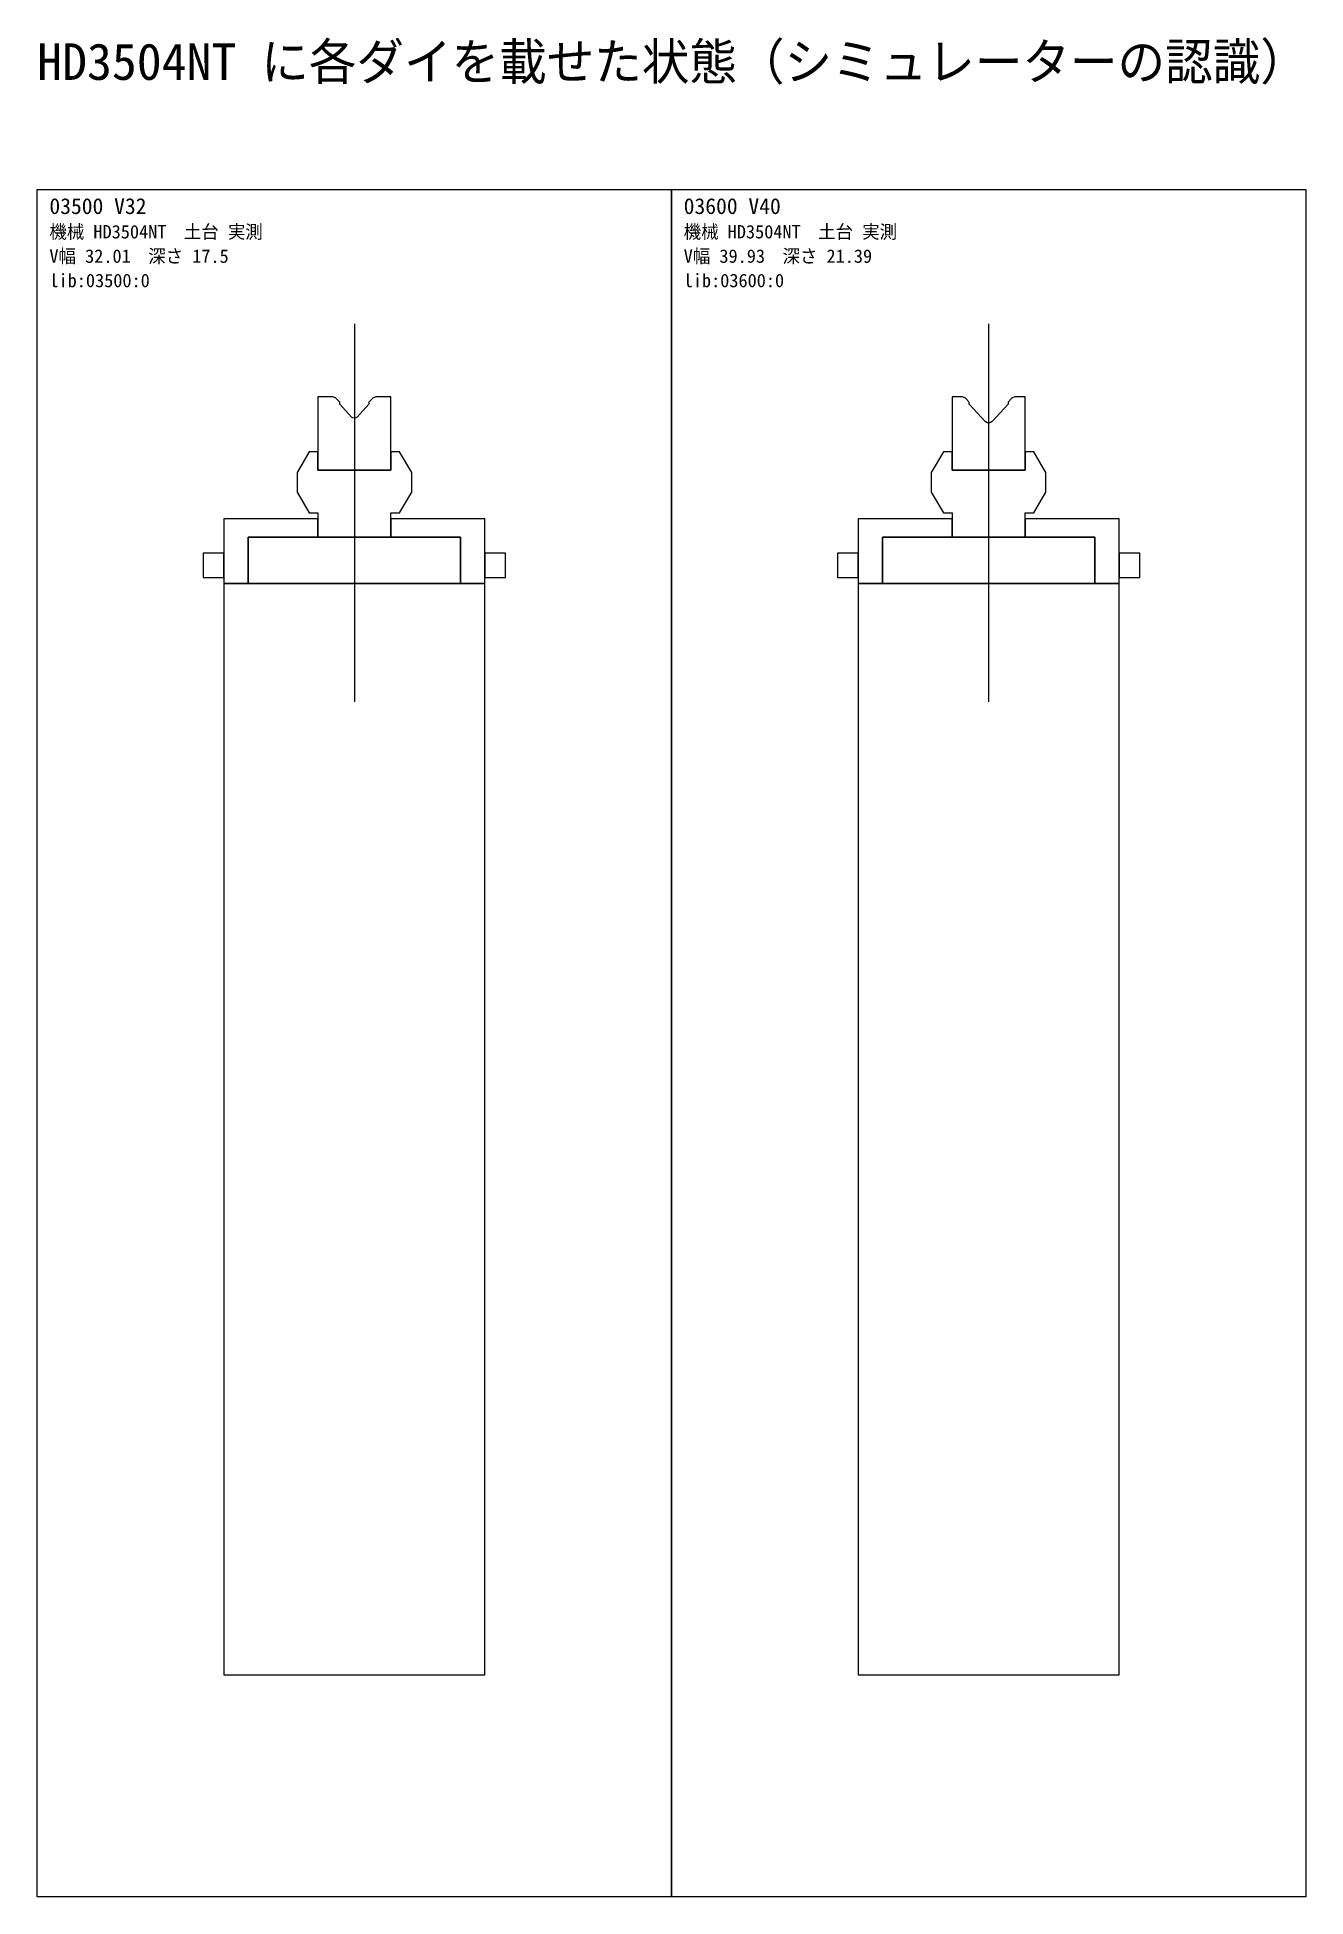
# Model space of a CAD drawing. Extents: x -260 to 3900, y -7630 to 506.
# Drawn here: x -260 to 780, y -4830 to -3305 of the extents above; entities that cross this region are included whole.
import ezdxf

# ---------------------------------------------------------------- set-up
doc = ezdxf.new("R2010")
doc.units = 0
for name, color, linetype in [('BASE_MEASURED', 3, 'Continuous'), ('CENTER', 5, 'Continuous'), ('DIE', 4, 'Continuous'), ('FRAME', 8, 'Continuous'), ('TEXT', 7, 'Continuous')]:
    doc.layers.add(name, color=color, linetype=linetype)

msp = doc.modelspace()

# ---------------------------------------------------------------- texts
at = {"layer": 'TEXT'}
for s, height, p in [('HD3504NT に各ダイを載せた状態（シミュレーターの認識）', 30, (-260, -3340)), ('03500 V32', 13, (-250, -3450)), ('03600 V40', 13, (270, -3450)), ('機械 HD3504NT\u3000土台 実測', 11, (-250, -3470)), ('機械 HD3504NT\u3000土台 実測', 11, (270, -3470)), ('V幅 32.01\u3000深さ 17.5', 11, (-250, -3490)), ('V幅 39.93\u3000深さ 21.39', 11, (270, -3490)), ('lib:03500:0', 11, (-250, -3510)), ('lib:03600:0', 11, (270, -3510))]:
    msp.add_text(s, height=height, dxfattribs=at).set_placement(p)

# ---------------------------------------------------------------- linework, layer by layer
at = {"layer": 'BASE_MEASURED'}
for points in [[(-29.98, -3660), (30, -3660), (30, -3645), (30, -3600.01), (17.75, -3600.01), (16.95, -3600.09), (16.15, -3600.34), (15.43, -3600.75), (14.81, -3601.31), (11.99, -3604.38), (11.99, -3605.85), (2.21, -3616.52), (1.2, -3617.26), (0.01, -3617.51), (-1.22, -3617.26), (-2.21, -3616.52), (-12.01, -3605.85), (-12.01, -3604.38), (-14.8, -3601.31), (-15.44, -3600.75), (-16.14, -3600.34), (-16.93, -3600.09), (-17.75, -3600.01), (-29.98, -3600.01)], [(490.01, -3660), (550, -3660), (550, -3645), (550, -3600), (541.77, -3600), (540.93, -3600.08), (540.15, -3600.33), (539.44, -3600.74), (538.8, -3601.3), (536.01, -3604.37), (536.01, -3605.84), (522.95, -3620.1), (521.61, -3621.03), (520, -3621.39), (518.38, -3621.03), (517.06, -3620.1), (504, -3605.84), (504, -3604.37), (501.18, -3601.3), (500.57, -3600.74), (499.86, -3600.33), (499.08, -3600.08), (498.26, -3600), (490.01, -3600)], [(30, -3660), (-29.98, -3660), (-30, -3660), (-30, -3645), (-36.99, -3645), (-46.99, -3662), (-46.99, -3678), (-36.99, -3695), (-30, -3695), (-30, -3700), (-30, -3715), (-29.98, -3715), (30, -3715), (30, -3700), (30, -3695), (37.01, -3695), (47.01, -3678), (47.01, -3662), (37.01, -3645), (30, -3645)], [(550, -3660), (490.01, -3660), (490, -3660), (490, -3645), (483, -3645), (473, -3662), (473, -3678), (483, -3695), (490, -3695), (490, -3700), (490, -3715), (490.01, -3715), (550, -3715), (550, -3700), (550, -3695), (557, -3695), (567, -3678), (567, -3662), (557, -3645), (550, -3645)], [(-30, -3715), (-30, -3700), (-106.98, -3700), (-106.98, -3728), (-106.98, -3748), (-106.98, -3753), (-86.98, -3753), (-86.98, -3715)], [(30, -3700), (30, -3715), (87, -3715), (87, -3753), (107, -3753), (107, -3748), (107, -3728), (107, -3700)], [(490, -3715), (490, -3700), (413.01, -3700), (413.01, -3728), (413.01, -3748), (413.01, -3753), (433.01, -3753), (433.01, -3715)], [(550, -3700), (550, -3715), (607, -3715), (607, -3753), (627, -3753), (627, -3748), (627, -3728), (627, -3700)], [(-29.98, -3715), (-30, -3715), (-86.98, -3715), (-86.98, -3753), (87, -3753), (87, -3715), (30, -3715)], [(490.01, -3715), (490, -3715), (433.01, -3715), (433.01, -3753), (607, -3753), (607, -3715), (550, -3715)], [(-123.98, -3728), (-123.98, -3748), (-106.98, -3748), (-106.98, -3728)], [(124, -3748), (124, -3728), (107, -3728), (107, -3748)], [(396.01, -3728), (396.01, -3748), (413.01, -3748), (413.01, -3728)], [(644, -3748), (644, -3728), (627, -3728), (627, -3748)], [(107, -3753), (87, -3753), (-86.98, -3753), (-106.98, -3753), (-106.98, -4648), (107, -4648)], [(627, -3753), (607, -3753), (433.01, -3753), (413.01, -3753), (413.01, -4648), (627, -4648)]]:
    msp.add_lwpolyline(points, close=True, dxfattribs=at)
at = {"layer": 'CENTER'}
for p, q in [((0, -3540), (0, -3850)), ((520, -3540), (520, -3850))]:
    msp.add_line(p, q, dxfattribs=at)
at = {"layer": 'DIE'}
for points in [[(-30, -3659.99), (30, -3659.99), (30, -3600), (17.75, -3600), (16.94, -3600.08), (16.15, -3600.33), (15.42, -3600.74), (14.81, -3601.3), (11.99, -3604.37), (11.99, -3605.84), (2.21, -3616.51), (1.19, -3617.25), (0, -3617.5), (-1.22, -3617.25), (-2.21, -3616.51), (-12.01, -3605.84), (-12.01, -3604.37), (-14.81, -3601.3), (-15.44, -3600.74), (-16.15, -3600.33), (-16.94, -3600.08), (-17.75, -3600), (-30, -3600)], [(490, -3660), (549.99, -3660), (549.99, -3600), (541.75, -3600), (540.91, -3600.08), (540.13, -3600.33), (539.42, -3600.74), (538.78, -3601.3), (536, -3604.37), (536, -3605.84), (522.93, -3620.1), (521.6, -3621.03), (519.99, -3621.39), (518.37, -3621.03), (517.04, -3620.1), (503.99, -3605.84), (503.99, -3604.37), (501.17, -3601.3), (500.56, -3600.74), (499.85, -3600.33), (499.06, -3600.08), (498.25, -3600), (490, -3600)]]:
    msp.add_lwpolyline(points, close=True, dxfattribs=at)
at = {"layer": 'FRAME'}
for points in [[(-260, -3430), (260, -3430), (260, -4830), (-260, -4830)], [(260, -3430), (780, -3430), (780, -4830), (260, -4830)]]:
    msp.add_lwpolyline(points, close=True, dxfattribs=at)

msp.set_redraw_order([(e.dxf.handle, doc.entitydb.next_handle()) for e in msp.query("TEXT MTEXT ATTDEF DIMENSION ARC_DIMENSION")])  # texts and dimensions are drawn at this point

doc.saveas('drawing.dxf')
